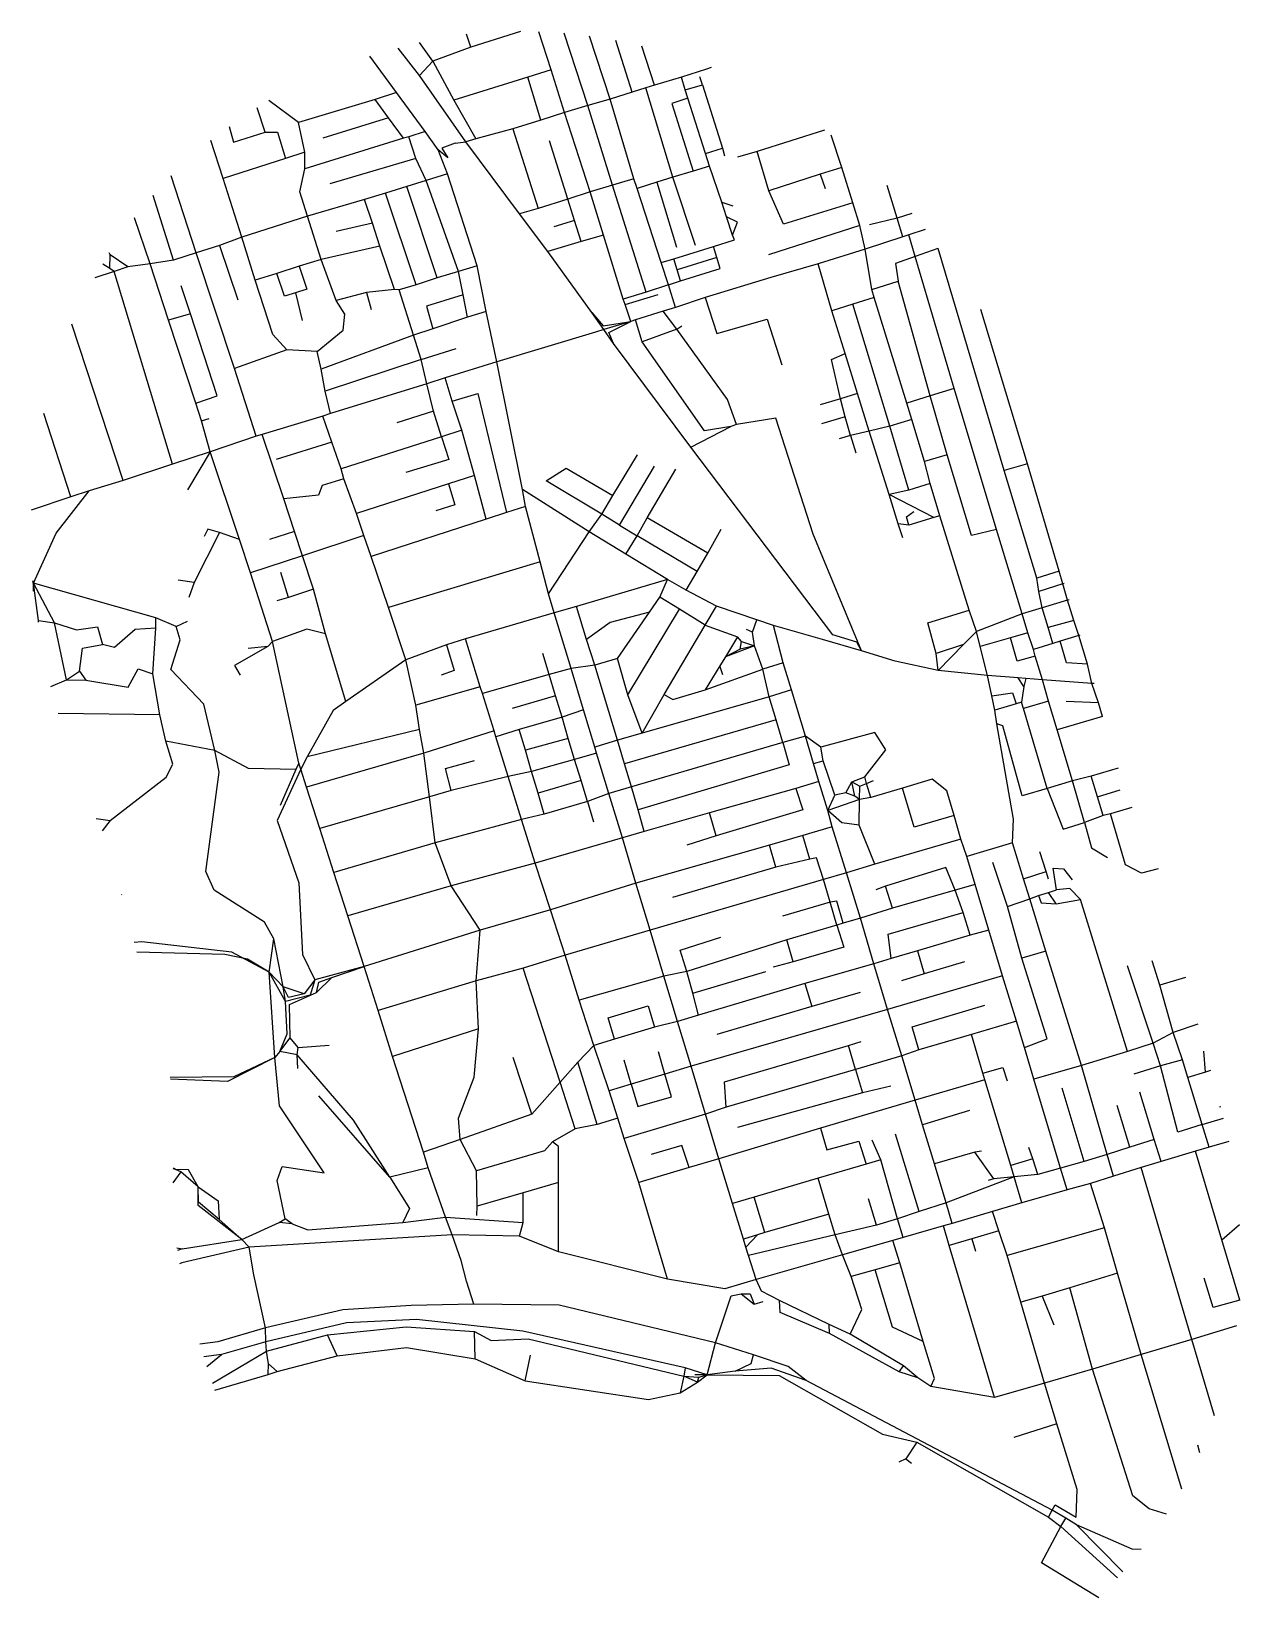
# Model space of a CAD drawing. Header units: metres. Extents: x 623802 to 626361, y 4832249 to 4835566.
import ezdxf

# ---------------------------------------------------------------- set-up
doc = ezdxf.new("R2010")
doc.units = ezdxf.units.M

msp = doc.modelspace()

# ---------------------------------------------------------------- linework, layer by layer
at = {"layer": 'ROADS'}
for points in [[(624837.5, 4835565.9), (624732.4, 4835532.5)], [(624902.8, 4835484.1), (624876.9, 4835565.1)], [(624651.9, 4835502.7), (624624, 4835542.6)], [(624732.4, 4835532.5), (624651.9, 4835502.7)], [(624732.4, 4835532.5), (624723.6, 4835559.7)], [(624980, 4835409), (624930.1, 4835562)], [(625027.4, 4835422.6), (624984.2, 4835555.7)], [(625074.5, 4835437), (625039.3, 4835546.2)], [(625121.2, 4835451.7), (625095, 4835534.2)], [(624575.3, 4835436.3), (624518.5, 4835513.4)], [(624623.9, 4835472.1), (624578.9, 4835530.6)], [(624651.9, 4835502.7), (624623.9, 4835472.1)], [(624651.9, 4835502.7), (624696.9, 4835420.5)], [(624722.1, 4835332), (624623.9, 4835472.1)], [(624853.6, 4835469.1), (624696.9, 4835420.5)], [(624902.8, 4835484.1), (624853.6, 4835469.1)], [(624880.7, 4835378), (624853.6, 4835469.1)], [(624930.8, 4835393.9), (624902.8, 4835484.1)], [(625178.4, 4835469), (625121.2, 4835451.7)], [(625231.8, 4835486), (625178.4, 4835469)], [(625186.2, 4835442.4), (625178.4, 4835469)], [(625223.1, 4835452.3), (625217.6, 4835469.6)], [(625241.6, 4835489.1), (625231.8, 4835486)], [(624575.3, 4835436.3), (624530.2, 4835421.6)], [(624636.2, 4835354), (624575.3, 4835436.3)], [(625074.5, 4835437), (625027.4, 4835422.6)], [(625103.3, 4835446), (625074.5, 4835437)], [(625121.2, 4835451.7), (625103.3, 4835446)], [(625160.1, 4835257), (625103.3, 4835446)], [(625186.2, 4835442.4), (625223.1, 4835452.3)], [(625192, 4835424.2), (625186.2, 4835442.4)], [(625223.1, 4835452.3), (625265.5, 4835318.2)], [(624296.8, 4835352.4), (624280, 4835404.1)], [(624367.8, 4835372.8), (624304.7, 4835419.3)], [(624530.2, 4835421.6), (624367.8, 4835372.8)], [(624558.3, 4835382.8), (624530.2, 4835421.6)], [(624696.9, 4835420.5), (624742.9, 4835338.4)], [(624980, 4835409), (624930.8, 4835393.9)], [(625027.4, 4835422.6), (624980, 4835409)], [(625032.9, 4835240.5), (624980, 4835409)], [(625077.6, 4835253.7), (625027.4, 4835422.6)], [(625192, 4835424.2), (625158.5, 4835413.4), (625203.5, 4835269.6)], [(625229.2, 4835306.9), (625192, 4835424.2)], [(624380.9, 4835309.8), (624367.8, 4835372.8)], [(624558.3, 4835382.8), (624419.2, 4835339.5)], [(624590.3, 4835339.5), (624558.3, 4835382.8)], [(624880.7, 4835378), (624821.6, 4835359.3)], [(624930.8, 4835393.9), (624880.7, 4835378)], [(624985.3, 4835225.8), (624930.8, 4835393.9)], [(624208, 4835254.4), (624182.1, 4835335.1)], [(624220.6, 4835364.3), (624230.2, 4835331.4), (624296.8, 4835352.4)], [(624296.8, 4835352.4), (624323.4, 4835352.5), (624340, 4835297)], [(624590.3, 4835339.5), (624381.4, 4835274.7)], [(624601.2, 4835342.8), (624590.3, 4835339.5)], [(624636.2, 4835354), (624601.2, 4835342.8)], [(624615.9, 4835296.8), (624601.2, 4835342.8)], [(624663.3, 4835315.1), (624636.2, 4835354)], [(624742.9, 4835338.4), (624722.1, 4835332)], [(624821.6, 4835359.3), (624742.9, 4835338.4)], [(624821.6, 4835359.3), (624875.1, 4835191.1)], [(624938, 4835210.4), (624899.1, 4835334.3)], [(625481.2, 4835356.6), (625339, 4835311.6)], [(625518, 4835277.3), (625495.9, 4835345.8)], [(624380.9, 4835309.8), (624340, 4835297)], [(624381.4, 4835274.7), (624380.9, 4835309.8)], [(624699.4, 4835329.3), (624671.4, 4835318.6), (624683.6, 4835298.2), (624663.3, 4835315.1)], [(624683.2, 4835264.4), (624663.3, 4835315.1)], [(624699.4, 4835329.3), (624722.1, 4835332)], [(624836, 4835179.4), (624722.1, 4835332)], [(625229.2, 4835306.9), (625265.5, 4835318.2)], [(625237.7, 4835280.1), (625229.2, 4835306.9)], [(625265.5, 4835318.2), (625270, 4835302)], [(625339, 4835311.6), (625297.4, 4835299.4)], [(625363.7, 4835228.4), (625339, 4835311.6)], [(624340, 4835297), (624208, 4835254.4)], [(624386.4, 4835174.7), (624370.4, 4835226.3), (624381.4, 4835274.7)], [(624615.9, 4835296.8), (624433.7, 4835243.3)], [(624637.7, 4835250), (624615.9, 4835296.8)], [(625203.5, 4835269.6), (625160.1, 4835257)], [(625237.7, 4835280.1), (625203.5, 4835269.6)], [(625264.4, 4835204.4), (625237.7, 4835280.1)], [(625518, 4835277.3), (625472.2, 4835263.6)], [(625541.7, 4835202.9), (625518, 4835277.3)], [(624151.1, 4835096.7), (624097.8, 4835259.9)], [(624247.6, 4835129.9), (624208, 4835254.4)], [(624597.4, 4835237.5), (624552.2, 4835223.6)], [(624637.7, 4835250), (624597.4, 4835237.5)], [(624661.2, 4835044.1), (624597.4, 4835237.5)], [(624683.2, 4835264.4), (624637.7, 4835250)], [(624706.8, 4835057.6), (624637.7, 4835250)], [(624745.9, 4835069.4), (624683.2, 4835264.4)], [(625032.9, 4835240.5), (624985.3, 4835225.8)], [(625077.6, 4835253.7), (625032.9, 4835240.5)], [(625103.9, 4835013.5), (625032.9, 4835240.5)], [(625084.9, 4835233.1), (625077.6, 4835253.7)], [(625126.4, 4835246.3), (625084.9, 4835233.1)], [(625135.6, 4835076.2), (625084.9, 4835233.1)], [(625160.1, 4835257), (625126.4, 4835246.3)], [(625126.4, 4835246.3), (625167.9, 4835108.7)], [(625208.2, 4835112.3), (625160.1, 4835257)], [(625472.2, 4835263.6), (625363.7, 4835228.4)], [(625472.2, 4835263.6), (625483, 4835232.8)], [(625635.3, 4835170.6), (625614.4, 4835239.4)], [(624103.1, 4835081.7), (624060, 4835218.2)], [(624507.7, 4835209.7), (624386.4, 4835174.7)], [(624552.2, 4835223.6), (624507.7, 4835209.7)], [(624524.2, 4835159.5), (624507.7, 4835209.7)], [(624616.6, 4835029.5), (624552.2, 4835223.6)], [(624938, 4835210.4), (624875.1, 4835191.1)], [(624985.3, 4835225.8), (624938, 4835210.4)], [(624951.9, 4835165.5), (624938, 4835210.4)], [(625013.4, 4835134.6), (624985.3, 4835225.8)], [(625274.2, 4835173), (625264.4, 4835204.4)], [(625264.4, 4835204.4), (625287.7, 4835196.1)], [(625541.7, 4835202.9), (625394.4, 4835157.8), (625363.7, 4835228.4)], [(625556.6, 4835154.6), (625541.7, 4835202.9)], [(624053.3, 4835073.3), (624020.1, 4835171)], [(624386.4, 4835174.7), (624247.6, 4835129.9)], [(624415.5, 4835083.1), (624386.4, 4835174.7)], [(624875.1, 4835191.1), (624836, 4835179.4)], [(624895.5, 4835099.7), (624836, 4835179.4)], [(625286.5, 4835134.4), (625297.6, 4835161.8), (625274.2, 4835173)], [(625286.5, 4835134.4), (625274.2, 4835173)], [(625635.3, 4835170.6), (625576.9, 4835156)], [(625666.7, 4835180), (625635.3, 4835170.6)], [(625647.5, 4835130.9), (625635.3, 4835170.6)], [(624524.2, 4835159.5), (624447.7, 4835141.8)], [(624539.9, 4835110.9), (624524.2, 4835159.5)], [(624951.9, 4835165.5), (624908, 4835152)], [(624966.3, 4835120.6), (624951.9, 4835165.5)], [(625013.4, 4835134.6), (624966.3, 4835120.6)], [(625055.5, 4834998.6), (625013.4, 4835134.6)], [(625246.5, 4835110.4), (625290.6, 4835124.2), (625286.5, 4835134.4)], [(625556.6, 4835154.6), (625362.7, 4835093)], [(625567.4, 4835104.6), (625556.6, 4835154.6)], [(625660, 4835134.8), (625647.5, 4835130.9)], [(625694.4, 4835146.1), (625660, 4835134.8)], [(625673.3, 4835089.1), (625660, 4835134.8)], [(624200.4, 4835112.7), (624151.1, 4835096.7)], [(624247.6, 4835129.9), (624200.4, 4835112.7)], [(624200.4, 4835112.7), (624238.9, 4834997.5)], [(624276.1, 4835038.7), (624247.6, 4835129.9)], [(624539.9, 4835110.9), (624415.5, 4835083.1)], [(624570.7, 4835019.6), (624539.9, 4835110.9)], [(624966.3, 4835120.6), (624895.5, 4835099.7)], [(625162.2, 4835084.2), (625246.5, 4835110.4)], [(625253.5, 4835087.3), (625246.5, 4835110.4)], [(625567.4, 4835104.6), (625467.9, 4835073.3)], [(625647.5, 4835130.9), (625567.4, 4835104.6)], [(625581.6, 4835019.3), (625567.4, 4835104.6)], [(625721.7, 4835106.3), (625673.3, 4835089.1)], [(625862.2, 4834635.8), (625722.1, 4835105.8)], [(623968.3, 4835063.4), (623953.1, 4835073)], [(623968.9, 4835092.8), (623967.1, 4835096.7)], [(623968.3, 4835063.4), (623968.9, 4835092.8)], [(624006.2, 4835067), (623968.9, 4835092.8)], [(624006.2, 4835067), (623977.4, 4835057.4)], [(624053.3, 4835073.3), (624006.2, 4835067)], [(624103.1, 4835081.7), (624053.3, 4835073.3)], [(624092.4, 4834954), (624053.3, 4835073.3)], [(624151.1, 4835096.7), (624103.1, 4835081.7)], [(624232.1, 4834852), (624151.1, 4835096.7)], [(624369.2, 4835068.4), (624322.1, 4835053.5)], [(624369.2, 4835068.4), (624385.4, 4835019.9), (624361.2, 4835012.2)], [(624415.5, 4835083.1), (624369.2, 4835068.4)], [(624447.3, 4834995.7), (624415.5, 4835083.1)], [(624745.9, 4835069.4), (624706.8, 4835057.6)], [(624764.9, 4834972.7), (624745.9, 4835069.4)], [(624988.8, 4834970.9), (624895.5, 4835099.7)], [(625135.6, 4835076.2), (625162.2, 4835084.2)], [(625151.3, 4835028.8), (625135.6, 4835076.2)], [(625169.3, 4835061.2), (625162.2, 4835084.2)], [(625253.5, 4835087.3), (625169.3, 4835061.2)], [(625176.8, 4835037.5), (625260.7, 4835063.5), (625253.5, 4835087.3)], [(625467.9, 4835073.3), (625368.1, 4835044.8)], [(625496.8, 4834974.4), (625467.9, 4835073.3)], [(625673.3, 4835089.1), (625631.5, 4835074.5), (625637.4, 4835037)], [(625756.4, 4834809.3), (625673.3, 4835089.1)], [(623977.4, 4835057.4), (623936.1, 4835044.2)], [(623977.4, 4835057.4), (623968.3, 4835063.4)], [(624101.2, 4834649.2), (623977.4, 4835057.4)], [(624322.1, 4835053.5), (624276.1, 4835038.7)], [(624342.9, 4834891.7), (624313.1, 4834924.2), (624276.1, 4835038.7)], [(624361.2, 4835012.2), (624337.8, 4835005.1), (624322.1, 4835053.5)], [(624661.2, 4835044.1), (624616.6, 4835029.5)], [(624706.8, 4835057.6), (624661.2, 4835044.1)], [(624716.1, 4835008), (624706.8, 4835057.6)], [(625151.3, 4835028.8), (625176.8, 4835037.5)], [(625176.8, 4835037.5), (625169.3, 4835061.2)], [(625368.1, 4835044.8), (625228.9, 4835002.1)], [(625581.6, 4835019.3), (625637.4, 4835037)], [(625705.5, 4834793.9), (625637.4, 4835037)], [(624138.9, 4834968), (624119.5, 4835027.2)], [(624361.2, 4835012.2), (624375.4, 4834953.5)], [(624511.9, 4835012.6), (624447.3, 4834995.7)], [(624570.7, 4835019.6), (624511.9, 4835012.6)], [(624511.9, 4835012.6), (624521.3, 4834976.9)], [(624581, 4835018.3), (624570.7, 4835019.6)], [(624616.6, 4835029.5), (624581, 4835018.3)], [(624610.9, 4834922.8), (624581, 4835018.3)], [(624716.1, 4835008), (624638.4, 4834983.9), (624652, 4834936)], [(624725.2, 4834960.4), (624716.1, 4835008)], [(625103.9, 4835013.5), (625055.5, 4834998.6)], [(625059.1, 4834987.2), (625129.3, 4835008.6)], [(625151.3, 4835028.8), (625103.9, 4835013.5)], [(625165.8, 4834981), (625151.3, 4835028.8)], [(625228.9, 4835002.1), (625165.8, 4834981)], [(625228.9, 4835002.1), (625253.7, 4834925.9), (625360, 4834956.2), (625391.2, 4834859.7)], [(625586.8, 4835002.1), (625541.5, 4834988.1)], [(625586.8, 4835002.1), (625581.6, 4835019.3)], [(625655.6, 4834778.8), (625586.8, 4835002.1)], [(624138.9, 4834968), (624092.4, 4834954)], [(624150.3, 4834778.9), (624195.4, 4834793.9), (624138.9, 4834968)], [(624407.2, 4834887.8), (624462.4, 4834933.5), (624465.6, 4834967), (624447.3, 4834995.7)], [(624764.9, 4834972.7), (624725.2, 4834960.4)], [(624787.8, 4834865.8), (624764.9, 4834972.7)], [(625014.1, 4834934.3), (624988.8, 4834970.9)], [(624988.8, 4834970.9), (625013.1, 4834942.3), (625071.5, 4834951.6)], [(625059.1, 4834987.2), (625055.5, 4834998.6)], [(625071.5, 4834951.6), (625059.1, 4834987.2)], [(625139.9, 4834973.4), (625081.3, 4834954.8)], [(625165.8, 4834981), (625139.9, 4834973.4)], [(625169, 4834935.1), (625139.9, 4834973.4)], [(625541.5, 4834988.1), (625496.8, 4834974.4)], [(625525.5, 4834884), (625496.8, 4834974.4)], [(625620, 4834729.9), (625541.5, 4834988.1)], [(625911.4, 4834650.2), (625812.6, 4834976.8)], [(623996.5, 4834614.8), (623887.4, 4834945.6)], [(624150.3, 4834778.9), (624092.4, 4834954)], [(624652, 4834936), (624610.9, 4834922.8)], [(624725.2, 4834960.4), (624652, 4834936)], [(625014.1, 4834934.3), (624996.7, 4834929)], [(625071.5, 4834951.6), (625014.1, 4834934.3)], [(625034.9, 4834904.8), (625014.1, 4834934.3)], [(625034.9, 4834904.8), (625024.5, 4834928), (625071.5, 4834951.6)], [(625081.3, 4834954.8), (625071.5, 4834951.6)], [(625095.2, 4834908.3), (625081.3, 4834954.8)], [(625169, 4834935.1), (625095.2, 4834908.3)], [(625169, 4834935.1), (625179.1, 4834942)], [(625295.4, 4834733.3), (625276, 4834786.1), (625169, 4834935.1)], [(624610.9, 4834922.8), (624415.4, 4834850.7)], [(624627.1, 4834871.1), (624610.9, 4834922.8)], [(624996.7, 4834929), (624787.8, 4834865.8)], [(625198.2, 4834685.1), (625034.9, 4834904.8)], [(625283.1, 4834729.4), (625227.7, 4834720), (625095.2, 4834908.3)], [(624342.9, 4834891.7), (624232.1, 4834852)], [(624407.2, 4834887.8), (624342.9, 4834891.7)], [(624415.4, 4834850.7), (624407.2, 4834887.8)], [(624627.1, 4834871.1), (624424.4, 4834803.8)], [(624627.1, 4834871.1), (624701.6, 4834894.3)], [(624639.4, 4834819.6), (624627.1, 4834871.1)], [(625515.3, 4834788), (625496.4, 4834871.2), (625525.5, 4834884)], [(625551.5, 4834799.1), (625525.5, 4834884)], [(624277.7, 4834708.6), (624232.1, 4834852)], [(624424.4, 4834803.8), (624415.4, 4834850.7)], [(624787.8, 4834865.8), (624678.3, 4834832.5)], [(624841.9, 4834595.9), (624787.8, 4834865.8)], [(624435.7, 4834756.5), (624424.4, 4834803.8)], [(624639.4, 4834819.6), (624435.7, 4834756.5)], [(624678.3, 4834832.5), (624639.4, 4834819.6)], [(624653.4, 4834761.4), (624639.4, 4834819.6)], [(624693, 4834782.6), (624678.3, 4834832.5)], [(625756.4, 4834809.3), (625705.5, 4834793.9)], [(625845.9, 4834511.1), (625756.4, 4834809.3)], [(624162.3, 4834741.1), (624150.3, 4834778.9)], [(624693, 4834782.6), (624747.5, 4834799), (624808.3, 4834547.2)], [(624713.2, 4834721.3), (624693, 4834782.6)], [(625515.3, 4834788), (625472.6, 4834775.4)], [(625551.5, 4834799.1), (625515.3, 4834788)], [(625524.9, 4834749.7), (625515.3, 4834788)], [(625575.8, 4834719.3), (625551.5, 4834799.1)], [(625705.5, 4834793.9), (625655.6, 4834778.8)], [(625666.1, 4834744.2), (625655.6, 4834778.8)], [(625741.5, 4834669.3), (625705.5, 4834793.9)], [(623885.5, 4834580), (623828.7, 4834756.9)], [(624162.3, 4834741.1), (624178.8, 4834746.3)], [(624180.4, 4834675.7), (624162.3, 4834741.1)], [(624419.2, 4834751.4), (624290.5, 4834711.9)], [(624435.7, 4834756.5), (624419.2, 4834751.4)], [(624438.1, 4834695.9), (624419.2, 4834751.4)], [(624653.4, 4834761.4), (624575.6, 4834736.8)], [(624670.7, 4834707.6), (624653.4, 4834761.4)], [(625560, 4834254.3), (625457.7, 4834501), (625378.2, 4834746.6), (625295.4, 4834733.3)], [(625524.9, 4834749.7), (625475, 4834734.9)], [(625536.7, 4834710), (625524.9, 4834749.7)], [(625666.1, 4834744.2), (625620, 4834729.9)], [(625693.1, 4834654.9), (625666.1, 4834744.2)], [(624277.7, 4834708.6), (624180.4, 4834675.7)], [(624290.5, 4834711.9), (624277.7, 4834708.6)], [(624336.5, 4834575.7), (624290.5, 4834711.9)], [(624670.7, 4834707.6), (624458, 4834639.7)], [(624670.7, 4834707.6), (624685.9, 4834659.6), (624595.2, 4834632.1)], [(624713.2, 4834721.3), (624670.7, 4834707.6)], [(624740.3, 4834625.1), (624713.2, 4834721.3)], [(625198.2, 4834685.1), (625283.1, 4834729.4)], [(625295.4, 4834733.3), (625283.1, 4834729.4)], [(625536.7, 4834710), (625512.3, 4834703)], [(625575.8, 4834719.3), (625536.7, 4834710)], [(625536.7, 4834710), (625547.9, 4834673.6)], [(625620, 4834729.9), (625575.8, 4834719.3)], [(625618.3, 4834585.3), (625575.8, 4834719.3)], [(625659.9, 4834594.3), (625620, 4834729.9)], [(624180.4, 4834675.7), (624101.2, 4834649.2)], [(624180.4, 4834675.7), (624132.7, 4834594.9)], [(624242.9, 4834489.7), (624180.4, 4834675.7)], [(624438.1, 4834695.9), (624320.1, 4834659.6)], [(624458, 4834639.7), (624438.1, 4834695.9)], [(625033.3, 4834582.9), (625085.3, 4834668.9)], [(625560, 4834254.3), (625549.8, 4834272.3), (625499.2, 4834288.2), (625198.2, 4834685.1)], [(625741.5, 4834669.3), (625693.1, 4834654.9)], [(625845.9, 4834511.1), (625792.6, 4834498.4), (625741.5, 4834669.3)], [(624101.2, 4834649.2), (623996.5, 4834614.8)], [(624463.4, 4834618.3), (624458, 4834639.7)], [(625009.8, 4834543.2), (624892.4, 4834613.8), (624934.3, 4834641), (625033.3, 4834582.9)], [(625047.1, 4834520.3), (625121.4, 4834645.2)], [(625106.1, 4834535.7), (625166.7, 4834638.5)], [(625705.1, 4834608.6), (625693.1, 4834654.9)], [(625911.4, 4834650.2), (625862.2, 4834635.8)], [(625931.1, 4834408.2), (625862.2, 4834635.8)], [(625978.4, 4834422.7), (625911.4, 4834650.2)], [(623996.5, 4834614.8), (623924.6, 4834592.7)], [(624463.4, 4834618.3), (624417.7, 4834604.1), (624410.2, 4834583.9), (624336.5, 4834575.7)], [(624490.2, 4834544.9), (624463.4, 4834618.3)], [(624685.4, 4834608.1), (624490.2, 4834544.9)], [(624685.4, 4834608.1), (624698.5, 4834563.5), (624658.2, 4834550.3)], [(624740.3, 4834625.1), (624685.4, 4834608.1)], [(624765.2, 4834533.3), (624740.3, 4834625.1)], [(625705.1, 4834608.6), (625659.9, 4834594.3)], [(625725.9, 4834540.3), (625705.1, 4834608.6)], [(623885.5, 4834580), (623801.9, 4834552.3)], [(623806.4, 4834397.5), (623854.5, 4834503.2), (623924.6, 4834592.7)], [(623924.6, 4834592.7), (623885.5, 4834580)], [(624359.2, 4834506.8), (624336.5, 4834575.7)], [(624983.1, 4834506.2), (624841.9, 4834595.9)], [(624848, 4834560), (624841.9, 4834595.9)], [(625009.8, 4834543.2), (625033.3, 4834582.9)], [(625659.9, 4834594.3), (625618.3, 4834585.3)], [(625637.2, 4834523.1), (625618.3, 4834585.3)], [(625713, 4834536.3), (625618.3, 4834585.3)], [(624506.2, 4834498.5), (624490.2, 4834544.9)], [(624808.3, 4834547.2), (624765.2, 4834533.3)], [(624848, 4834560), (624808.3, 4834547.2)], [(624879.6, 4834442.8), (624848, 4834560)], [(624983.1, 4834506.2), (625009.8, 4834543.2)], [(625047.1, 4834520.3), (625009.8, 4834543.2)], [(625660.3, 4834519.9), (625654.9, 4834537.9), (625670.7, 4834549.5)], [(625713, 4834536.3), (625660.3, 4834519.9)], [(625725.9, 4834540.3), (625713, 4834536.3)], [(625787.6, 4834340.3), (625725.9, 4834540.3)], [(624200.3, 4834504.4), (624146.8, 4834398.8)], [(624200.3, 4834504.4), (624176, 4834512.1), (624167.6, 4834496.6)], [(624242.9, 4834489.7), (624200.3, 4834504.4)], [(624359.2, 4834506.8), (624306.3, 4834489.6)], [(624376.1, 4834455.6), (624359.2, 4834506.8)], [(624765.2, 4834533.3), (624521.5, 4834453.8)], [(624897.2, 4834374.6), (624983.1, 4834506.2)], [(625060.9, 4834458.8), (624983.1, 4834506.2)], [(625047.1, 4834520.3), (625084.9, 4834498)], [(625084.9, 4834498), (625106.1, 4834535.7)], [(625234.4, 4834461), (625106.1, 4834535.7)], [(625234.4, 4834461), (625262.7, 4834511.5)], [(625647.2, 4834493.2), (625637.2, 4834523.1)], [(625660.3, 4834519.9), (625637.2, 4834523.1)], [(625899.8, 4834332.4), (625845.9, 4834511.1)], [(624265.7, 4834419.3), (624242.9, 4834489.7)], [(624506.2, 4834498.5), (624376.1, 4834455.6)], [(624521.5, 4834453.8), (624506.2, 4834498.5)], [(625060.9, 4834458.8), (625084.9, 4834498)], [(625211.6, 4834421.9), (625084.9, 4834498)], [(624376.1, 4834455.6), (624265.7, 4834419.3)], [(624399.7, 4834384.9), (624376.1, 4834455.6)], [(624558.3, 4834345.9), (624521.5, 4834453.8)], [(624879.6, 4834442.8), (624558.3, 4834345.9)], [(624897.2, 4834374.6), (624879.6, 4834442.8)], [(625148.7, 4834405.4), (625060.9, 4834458.8)], [(625211.6, 4834421.9), (625234.4, 4834461)], [(624146.8, 4834398.8), (624113.2, 4834403.8)], [(624312.5, 4834273.9), (624265.7, 4834419.3)], [(624346.3, 4834367.4), (624330.2, 4834419.8)], [(625148.7, 4834405.4), (624956.5, 4834348.3)], [(625132.5, 4834368), (625148.7, 4834405.4)], [(625188.3, 4834382.7), (625148.7, 4834405.4)], [(625188.3, 4834382.7), (625211.6, 4834421.9)], [(625978.4, 4834422.7), (625931.1, 4834408.2)], [(625935.5, 4834380), (625931.1, 4834408.2)], [(625986.1, 4834396.2), (625978.4, 4834422.7)], [(623806.4, 4834397.5), (623804.8, 4834402.6)], [(623806.4, 4834397.5), (623805.1, 4834397.8)], [(623850.8, 4834313.5), (623806.4, 4834397.5)], [(623817, 4834318.7), (623806.4, 4834397.5)], [(623806.4, 4834380.8), (623806.4, 4834397.5)], [(624065.5, 4834324.3), (623806.4, 4834397.5)], [(624146.8, 4834398.8), (624135.4, 4834367.1)], [(624399.7, 4834384.9), (624346.3, 4834367.4)], [(624424.8, 4834290.2), (624399.7, 4834384.9)], [(624909.4, 4834334.3), (624897.2, 4834374.6)], [(625252.8, 4834348.9), (625188.3, 4834382.7)], [(625986.1, 4834396.2), (625935.5, 4834380)], [(625942.1, 4834345), (625935.5, 4834380)], [(625989.1, 4834396.9), (625986.1, 4834396.2)], [(625996.3, 4834361.2), (625986.1, 4834396.2)], [(624346.3, 4834367.4), (624321.9, 4834359.8)], [(624595.2, 4834234.9), (624558.3, 4834345.9)], [(624956.5, 4834348.3), (624909.4, 4834334.3)], [(624977.3, 4834278), (624956.5, 4834348.3)], [(625065.3, 4834161.3), (625174.1, 4834342.4)], [(625110.8, 4834335.7), (625132.5, 4834368)], [(625174.1, 4834342.4), (625132.5, 4834368)], [(625229, 4834308.8), (625174.1, 4834342.4)], [(625229, 4834308.8), (625252.8, 4834348.9)], [(625338.2, 4834320), (625252.8, 4834348.9)], [(625718.1, 4834248.8), (625700.5, 4834313.1), (625787.6, 4834340.3)], [(625803.2, 4834295), (625787.6, 4834340.3)], [(625942.1, 4834345), (625899.8, 4834332.4)], [(625996.3, 4834361.2), (625942.1, 4834345)], [(625954.8, 4834303.7), (625942.1, 4834345)], [(625999.7, 4834362.1), (625996.3, 4834361.2)], [(626009.7, 4834318.6), (625996.3, 4834361.2)], [(623816.4, 4834318.7), (623817, 4834318.7)], [(623817, 4834315), (623817, 4834318.7)], [(623817, 4834318.7), (623850.8, 4834313.5)], [(623876.4, 4834193), (623850.8, 4834313.5)], [(623850.8, 4834313.5), (623897.6, 4834298.4), (623942, 4834305), (623952.9, 4834267.4)], [(624065.7, 4834302), (624065.5, 4834324.3)], [(624108.9, 4834305.7), (624065.5, 4834324.3)], [(624190.7, 4834043), (624167.5, 4834141.3), (624097.6, 4834214.6), (624116.8, 4834277.5), (624108.9, 4834305.7)], [(624108.9, 4834305.7), (624132.5, 4834316.7)], [(624909.4, 4834334.3), (624721.6, 4834279.4)], [(624944.7, 4834216.6), (624909.4, 4834334.3)], [(625110.8, 4834335.7), (625027.7, 4834313.8), (624977.3, 4834278)], [(625043.2, 4834237.7), (625110.8, 4834335.7)], [(625142.3, 4834161.8), (625229, 4834308.8)], [(625229, 4834308.8), (625297.2, 4834284)], [(625328.9, 4834293.9), (625338.2, 4834320)], [(625373.5, 4834308), (625338.2, 4834320)], [(625394.1, 4834228.4), (625373.5, 4834308)], [(625477.1, 4834277.8), (625373.5, 4834308)], [(625899.8, 4834332.4), (625803.2, 4834295)], [(625911.7, 4834292.2), (625899.8, 4834332.4)], [(626009.7, 4834318.6), (625954.8, 4834303.7)], [(626019.8, 4834286.6), (626009.7, 4834318.6)], [(624065.7, 4834302), (624021.5, 4834299.4), (623977.8, 4834261.4), (623952.9, 4834267.4)], [(624059.5, 4834205.6), (624065.7, 4834302)], [(624312.5, 4834273.9), (624302.6, 4834263.3)], [(624424.8, 4834290.2), (624385, 4834299.9), (624312.5, 4834273.9)], [(624368.7, 4834016), (624312.5, 4834273.9)], [(624467.9, 4834147.1), (624424.8, 4834290.2)], [(624721.6, 4834279.4), (624681.2, 4834267)], [(624752.6, 4834178.2), (624721.6, 4834279.4)], [(624995.2, 4834223.9), (624977.3, 4834278)], [(625297.2, 4834284), (625271.8, 4834241.8)], [(625305.9, 4834273.6), (625297.2, 4834284)], [(625303.1, 4834257.4), (625305.9, 4834273.6)], [(625305.9, 4834273.6), (625333.5, 4834265)], [(625328.9, 4834293.9), (625316, 4834299.5)], [(625333.5, 4834265), (625328.9, 4834293.9)], [(625560, 4834254.3), (625477.1, 4834277.8)], [(625803.2, 4834295), (625776.1, 4834267.3)], [(625811.2, 4834263), (625803.2, 4834295)], [(625875.6, 4834281.7), (625811.2, 4834263)], [(625911.7, 4834292.2), (625875.6, 4834281.7)], [(625927.9, 4834243), (625889.6, 4834232), (625875.6, 4834281.7)], [(625923.8, 4834256.9), (625911.7, 4834292.2)], [(625965.3, 4834269.8), (625954.8, 4834303.7)], [(625980.3, 4834274.4), (625965.3, 4834269.8)], [(626019.8, 4834286.6), (625980.3, 4834274.4)], [(626038.4, 4834226.2), (625993.8, 4834228.4), (625980.3, 4834274.4)], [(626022.2, 4834287.3), (626019.8, 4834286.6)], [(626038.4, 4834226.2), (626019.8, 4834286.6)], [(623904.3, 4834211.3), (623910.5, 4834260.1), (623952.9, 4834267.4)], [(624302.6, 4834263.3), (624232.4, 4834223.2), (624244.1, 4834202.8)], [(624302.6, 4834263.3), (624261, 4834259.1)], [(624681.2, 4834267), (624595.2, 4834234.9)], [(624681.2, 4834267), (624697.6, 4834212.6), (624669.5, 4834202.5)], [(624898.7, 4834204.3), (624885.2, 4834248.7)], [(625043.2, 4834237.7), (624995.2, 4834223.9)], [(625065.3, 4834161.3), (625043.2, 4834237.7)], [(625271.8, 4834241.8), (625259.9, 4834222.2)], [(625333.5, 4834265), (625271.8, 4834241.8)], [(625303.1, 4834257.4), (625271.8, 4834241.8)], [(625333.5, 4834265), (625303.1, 4834257.4)], [(625350.9, 4834215.6), (625333.5, 4834265)], [(625630.9, 4834232), (625560, 4834254.3)], [(625776.1, 4834267.3), (625718.1, 4834248.8)], [(625722.4, 4834212.3), (625718.1, 4834248.8)], [(625776.1, 4834267.3), (625722.4, 4834212.3)], [(625826.6, 4834201.7), (625811.2, 4834263)], [(625965.3, 4834269.8), (625923.8, 4834256.9)], [(625927.9, 4834243), (625923.8, 4834256.9)], [(625943.3, 4834192.9), (625927.9, 4834243)], [(623876.4, 4834193), (623904.3, 4834211.3)], [(623904.3, 4834211.3), (623917.6, 4834192.1)], [(623917.6, 4834192.1), (624007, 4834177.5), (624028.2, 4834216.3), (624059.5, 4834205.6)], [(624073.9, 4834118.8), (624059.5, 4834205.6)], [(624595.2, 4834234.9), (624467.9, 4834147.1)], [(624615.9, 4834139.4), (624595.2, 4834234.9)], [(624944.7, 4834216.6), (624898.7, 4834204.3)], [(624995.2, 4834223.9), (624944.7, 4834216.6)], [(624971.2, 4834129.5), (624944.7, 4834216.6)], [(625043, 4834064.7), (624995.2, 4834223.9)], [(625259.9, 4834222.2), (625228.5, 4834171.3)], [(625228.5, 4834171.3), (625350.9, 4834215.6)], [(625266.1, 4834203.4), (625259.9, 4834222.2)], [(625394.1, 4834228.4), (625350.9, 4834215.6)], [(625364.3, 4834157), (625350.9, 4834215.6)], [(625411.3, 4834171.5), (625394.1, 4834228.4)], [(625722.4, 4834212.3), (625630.9, 4834232)], [(625826.6, 4834201.7), (625722.4, 4834212.3)], [(626047.8, 4834185.3), (626038.4, 4834226.2)], [(623843.6, 4834178.8), (623876.4, 4834193)], [(623876.4, 4834193), (623917.6, 4834192.1)], [(624752.6, 4834178.2), (624615.9, 4834139.4)], [(624757.2, 4834163.9), (624752.6, 4834178.2)], [(624898.7, 4834204.3), (624757.2, 4834163.9)], [(624912.1, 4834159.2), (624898.7, 4834204.3)], [(625411.3, 4834171.5), (625364.3, 4834157)], [(625440.9, 4834073.8), (625411.3, 4834171.5)], [(625835.9, 4834158.9), (625826.6, 4834201.7)], [(625891.6, 4834196.7), (625826.6, 4834201.7)], [(625903.5, 4834178.6), (625891.6, 4834196.7)], [(625908.1, 4834195.5), (625891.6, 4834196.7)], [(625903.5, 4834178.6), (625898.5, 4834145.7)], [(625908.1, 4834195.5), (625903.5, 4834178.6)], [(625943.3, 4834192.9), (625908.1, 4834195.5)], [(625955.9, 4834147.5), (625943.3, 4834192.9)], [(626047.8, 4834185.3), (625943.3, 4834192.9)], [(626061.5, 4834144.1), (626047.8, 4834185.3)], [(626052.3, 4834184.9), (626047.8, 4834185.3)], [(624467.9, 4834147.1), (624440.8, 4834127.9), (624386, 4834029.5)], [(624623.9, 4834087.9), (624615.9, 4834139.4)], [(624781.9, 4834084.9), (624757.2, 4834163.9)], [(624912.1, 4834159.2), (624820.4, 4834132)], [(624925.7, 4834113.6), (624912.1, 4834159.2)], [(625095.2, 4834080.1), (625065.3, 4834161.3)], [(625095.2, 4834080.1), (625142.3, 4834161.8)], [(625364.3, 4834157), (625095.2, 4834080.1)], [(625142.3, 4834161.8), (625160.1, 4834151.4), (625228.5, 4834171.3)], [(625378.8, 4834108.2), (625364.3, 4834157)], [(625835.9, 4834158.9), (625879.8, 4834165.4), (625887, 4834142.2)], [(625842.2, 4834128.8), (625835.9, 4834158.9)], [(625887, 4834142.2), (625842.2, 4834128.8)], [(625898.5, 4834145.7), (625887, 4834142.2)], [(625902.7, 4834131.8), (625898.5, 4834145.7)], [(625955.9, 4834147.5), (625902.7, 4834131.8)], [(625974.3, 4834086.9), (625955.9, 4834147.5)], [(626061.5, 4834144.1), (625993.5, 4834146.8)], [(626070, 4834114.8), (626061.5, 4834144.1)], [(624073.9, 4834118.8), (623859.1, 4834121.8)], [(624086.6, 4834062.7), (624073.9, 4834118.8)], [(624925.7, 4834113.6), (624835.1, 4834087.5)], [(624971.2, 4834129.5), (624925.7, 4834113.6)], [(624938.4, 4834068.3), (624925.7, 4834113.6)], [(624995.3, 4834050.5), (624971.2, 4834129.5)], [(625378.8, 4834108.2), (625058.3, 4834014.9)], [(625393.5, 4834059.8), (625378.8, 4834108.2)], [(625846.4, 4834099.5), (625842.2, 4834128.8)], [(625952.9, 4833962.4), (625902.7, 4834131.8)], [(626070, 4834114.8), (625974.3, 4834086.9)], [(626071, 4834114.8), (626070, 4834114.8)], [(624623.9, 4834087.9), (624386, 4834029.5)], [(624633.3, 4834037.6), (624623.9, 4834087.9)], [(624781.9, 4834084.9), (624633.3, 4834037.6)], [(624785.6, 4834072.2), (624781.9, 4834084.9)], [(624835.1, 4834087.5), (624785.6, 4834072.2)], [(624811.4, 4833988.4), (624785.6, 4834072.2)], [(624848.1, 4834043.5), (624835.1, 4834087.5)], [(625095.2, 4834080.1), (625043, 4834064.7)], [(625440.9, 4834073.8), (625393.5, 4834059.8)], [(625458.1, 4834015.6), (625440.9, 4834073.8)], [(625473.7, 4834050.1), (625440.9, 4834073.8)], [(625566.6, 4833987), (625611.3, 4834044.2), (625588.2, 4834080.9), (625473.7, 4834050.1)], [(625882, 4833897.5), (625846.4, 4834099.5)], [(625952.9, 4833962.4), (625900.3, 4833947), (625859, 4834095.6), (625846.4, 4834099.5)], [(626006.4, 4833978.8), (625974.3, 4834086.9)], [(623968.8, 4833894.6), (624087.6, 4833986.5), (624101.3, 4834014.5), (624086.6, 4834062.7)], [(624190.7, 4834043), (624086.6, 4834062.7)], [(624315.8, 4833644), (624295.4, 4833679.7), (624189.1, 4833747.2), (624171.2, 4833786.7), (624199.5, 4833997.2), (624190.7, 4834043)], [(624362, 4834003.1), (624261.7, 4834005), (624190.7, 4834043)], [(624938.4, 4834068.3), (624848.1, 4834043.5)], [(624861.4, 4833998.5), (624848.1, 4834043.5)], [(624952.1, 4834024.4), (624938.4, 4834068.3)], [(625043, 4834064.7), (624995.3, 4834050.5)], [(624999, 4834037.8), (624995.3, 4834050.5)], [(625058.3, 4834014.9), (625043, 4834064.7)], [(625393.5, 4834059.8), (625072.7, 4833966.2)], [(625393.5, 4834059.8), (625406.5, 4834012.9), (625086.7, 4833917.5)], [(625478.8, 4834021.3), (625473.7, 4834050.1)], [(624368.7, 4834016), (624362, 4834003.1)], [(624372.3, 4834003.5), (624368.7, 4834016)], [(624386, 4834029.5), (624372.3, 4834003.5)], [(624633.3, 4834037.6), (624384.5, 4833965.2)], [(624645, 4833945.3), (624633.3, 4834037.6)], [(624691.2, 4833958.5), (624678.8, 4834004.7), (624740.5, 4834022)], [(624952.1, 4834024.4), (624861.4, 4833998.5)], [(624999, 4834037.8), (624952.1, 4834024.4)], [(624966.1, 4833979.6), (624952.1, 4834024.4)], [(625024.9, 4833951.9), (624999, 4834037.8)], [(625072.7, 4833966.2), (625058.3, 4834014.9)], [(625458.1, 4834015.6), (625478.8, 4834021.3)], [(625469.7, 4833977.2), (625458.1, 4834015.6)], [(625503.6, 4833948.4), (625478.8, 4834021.3)], [(626103.5, 4834006), (626046.5, 4833989)], [(624372.3, 4834003.5), (624322.5, 4833894.7), (624368.6, 4833763.2), (624376.3, 4833611.2), (624402.5, 4833557.2)], [(624362, 4834003.1), (624328.9, 4833926.3)], [(624384.5, 4833965.2), (624372.3, 4834003.5)], [(624811.4, 4833988.4), (624691.2, 4833958.5)], [(624861.4, 4833998.5), (624811.4, 4833988.4)], [(624839.8, 4833896.9), (624811.4, 4833988.4)], [(624875.1, 4833952.5), (624861.4, 4833998.5)], [(624966.1, 4833979.6), (624875.1, 4833952.5)], [(624979.6, 4833935), (624966.1, 4833979.6)], [(625469.7, 4833977.2), (625420.8, 4833962.9)], [(625488.2, 4833916.2), (625469.7, 4833977.2)], [(625526.4, 4833953.7), (625539.5, 4833977)], [(625539.5, 4833977), (625566.6, 4833987)], [(625545.6, 4833946.3), (625539.5, 4833977)], [(625539.5, 4833977), (625556.5, 4833967.9)], [(625556.5, 4833967.9), (625570.6, 4833973.2)], [(625570.6, 4833973.2), (625566.6, 4833987)], [(625570.6, 4833973.2), (625584.9, 4833979.7)], [(625579.9, 4833943.3), (625570.6, 4833973.2)], [(625756.1, 4833905.8), (625740.4, 4833957.5), (625709.2, 4833982.2), (625646.6, 4833963.1)], [(626006.4, 4833978.8), (625952.9, 4833962.4)], [(626046.5, 4833989), (626006.4, 4833978.8)], [(626032.2, 4833891), (626006.4, 4833978.8)], [(626059.9, 4833944.7), (626046.5, 4833989)], [(624412.8, 4833877.6), (624384.5, 4833965.2)], [(624645, 4833945.3), (624412.8, 4833877.6)], [(624691.2, 4833958.5), (624645, 4833945.3)], [(624657, 4833847.6), (624645, 4833945.3)], [(624888, 4833908.2), (624875.1, 4833952.5)], [(625024.9, 4833951.9), (624979.6, 4833935)], [(625072.7, 4833966.2), (625024.9, 4833951.9)], [(625053.5, 4833858), (625024.9, 4833951.9)], [(625086.7, 4833917.5), (625072.7, 4833966.2)], [(625420.8, 4833962.9), (625238.1, 4833911.4)], [(625420.8, 4833962.9), (625435.3, 4833917.4), (625252.4, 4833862.1)], [(625488.2, 4833916.2), (625503.6, 4833948.4)], [(625526.4, 4833953.7), (625503.6, 4833948.4)], [(625545.6, 4833946.3), (625526.4, 4833953.7)], [(625555.4, 4833939.2), (625545.6, 4833946.3)], [(625555.4, 4833939.2), (625556.5, 4833967.9)], [(625579.9, 4833943.3), (625555.4, 4833939.2)], [(625646.6, 4833963.1), (625579.9, 4833943.3)], [(625756.1, 4833905.8), (625671.1, 4833880.9), (625646.6, 4833963.1)], [(625952.9, 4833962.4), (625987, 4833876.8), (626032.2, 4833891)], [(626059.9, 4833944.7), (626107.3, 4833959.9)], [(626071.8, 4833905.2), (626059.9, 4833944.7)], [(624888, 4833908.2), (624839.8, 4833896.9)], [(624979.6, 4833935), (624888, 4833908.2)], [(624979.6, 4833935), (624992.2, 4833891.8)], [(625099.4, 4833871.3), (625086.7, 4833917.5)], [(625238.1, 4833911.4), (625099.4, 4833871.3)], [(625252.4, 4833862.1), (625238.1, 4833911.4)], [(625555.4, 4833939.2), (625488.2, 4833916.2)], [(625498, 4833881.2), (625488.2, 4833916.2)], [(625555.1, 4833885.3), (625518.4, 4833889.9), (625488.2, 4833916.2)], [(625555.1, 4833885.3), (625555.4, 4833939.2)], [(626086.8, 4833909.3), (626071.8, 4833905.2)], [(626132, 4833922.2), (626086.8, 4833909.3)], [(626188.2, 4833792.2), (626152.7, 4833783.4), (626118.5, 4833800.9), (626086.8, 4833909.3)], [(623939.4, 4833899.1), (623968.8, 4833894.6)], [(623968.8, 4833894.6), (623952, 4833872.7)], [(624442.3, 4833784.8), (624412.8, 4833877.6)], [(624839.8, 4833896.9), (624657, 4833847.6)], [(624868.8, 4833804.2), (624839.8, 4833896.9)], [(625498, 4833881.2), (625435.9, 4833863.2)], [(625528.1, 4833783.9), (625498, 4833881.2)], [(625588.3, 4833802.1), (625555.1, 4833885.3)], [(625770.5, 4833855.4), (625756.1, 4833905.8)], [(625879.9, 4833847.4), (625882, 4833897.5)], [(626071.8, 4833905.2), (626032.2, 4833891)], [(626032.2, 4833891), (626047.1, 4833836.8), (626080.4, 4833816.3)], [(624657, 4833847.6), (624442.3, 4833784.8)], [(624691, 4833756.4), (624657, 4833847.6)], [(625053.5, 4833858), (624868.8, 4833804.2)], [(625099.4, 4833871.3), (625053.5, 4833858)], [(625082.2, 4833762.2), (625053.5, 4833858)], [(625365.3, 4833842.7), (625082.2, 4833762.2)], [(625252.4, 4833862.1), (625190.2, 4833842.7)], [(625435.9, 4833863.2), (625365.3, 4833842.7)], [(625378.4, 4833796.4), (625365.3, 4833842.7)], [(625450.4, 4833812.8), (625435.9, 4833863.2)], [(625770.5, 4833855.4), (625588.3, 4833802.1)], [(625782.6, 4833818.9), (625770.5, 4833855.4)], [(625879.9, 4833847.4), (625782.6, 4833818.9)], [(625903.2, 4833771.4), (625879.9, 4833847.4)], [(625450.4, 4833812.8), (625378.4, 4833796.4)], [(625479.1, 4833769.7), (625464.8, 4833815.7), (625450.4, 4833812.8)], [(625800.3, 4833759.6), (625782.6, 4833818.9)], [(625950.6, 4833786.6), (625937.6, 4833828.5)], [(624471.8, 4833693.2), (624442.3, 4833784.8)], [(624868.8, 4833804.2), (624691, 4833756.4)], [(624901.2, 4833705.8), (624868.8, 4833804.2)], [(625378.4, 4833796.4), (625159.6, 4833731.6)], [(625528.1, 4833783.9), (625479.1, 4833769.7)], [(625588.3, 4833802.1), (625528.1, 4833783.9)], [(625557.4, 4833688.2), (625528.1, 4833783.9)], [(625758, 4833747.4), (625738.1, 4833795.4), (625610.7, 4833755.8)], [(625869.1, 4833712.9), (625837.9, 4833806.3)], [(625903.2, 4833771.4), (625950.6, 4833786.6)], [(625955.6, 4833770.4), (625950.6, 4833786.6)], [(625973, 4833747.8), (625965.6, 4833793.9), (625987.5, 4833792.4), (626005.9, 4833769.6)], [(624691, 4833756.4), (624471.8, 4833693.2)], [(624752.6, 4833662.8), (624691, 4833756.4)], [(625082.2, 4833762.2), (624901.2, 4833705.8)], [(625112.4, 4833662.7), (625082.2, 4833762.2)], [(625479.1, 4833769.7), (625112.4, 4833662.7)], [(625493.5, 4833722), (625479.1, 4833769.7)], [(625610.7, 4833755.8), (625590.3, 4833748.1)], [(625625.7, 4833709), (625610.7, 4833755.8)], [(625758, 4833747.4), (625625.7, 4833709)], [(625800.3, 4833759.6), (625758, 4833747.4)], [(625775.1, 4833700.3), (625758, 4833747.4)], [(625829.7, 4833662.4), (625800.3, 4833759.6)], [(625916.3, 4833728.8), (625903.2, 4833771.4)], [(625934.3, 4833735.9), (625955.9, 4833742.7)], [(625955.9, 4833742.7), (625973, 4833747.8)], [(625971.7, 4833718.1), (625955.9, 4833742.7)], [(626023.8, 4833727.4), (626001, 4833750.6), (625973, 4833747.8)], [(623992.8, 4833737.6), (623993.8, 4833738.3)], [(625493.5, 4833722), (625392.2, 4833692.4)], [(625521.3, 4833677.5), (625507.3, 4833723.8), (625493.5, 4833722)], [(625507.9, 4833673.5), (625493.5, 4833722)], [(625625.7, 4833709), (625557.4, 4833688.2)], [(625869.1, 4833712.9), (625916.3, 4833728.8)], [(625899.1, 4833603.4), (625869.1, 4833712.9)], [(625916.3, 4833728.8), (625934.3, 4833735.9)], [(625950.3, 4833618.2), (625916.3, 4833728.8)], [(625934.3, 4833735.9), (625940.5, 4833720.2), (625971.7, 4833718.1)], [(625971.7, 4833718.1), (626023.8, 4833727.4)], [(626122.9, 4833405.8), (626023.8, 4833727.4)], [(624506.4, 4833585.4), (624471.8, 4833693.2)], [(624901.2, 4833705.8), (624752.6, 4833662.8)], [(624932.5, 4833609.5), (624901.2, 4833705.8)], [(625521.3, 4833677.5), (625507.9, 4833673.5)], [(625557.4, 4833688.2), (625521.3, 4833677.5)], [(625586.2, 4833591.4), (625557.4, 4833688.2)], [(625622.9, 4833602.9), (625616.2, 4833654.2), (625775.1, 4833700.3)], [(625790, 4833651.9), (625775.1, 4833700.3)], [(624305.9, 4833573.7), (624315.8, 4833644)], [(624335.3, 4833542.6), (624315.8, 4833644)], [(624752.6, 4833662.8), (624506.4, 4833585.4)], [(624744.1, 4833555.5), (624752.6, 4833662.8)], [(625112.4, 4833662.7), (624932.5, 4833609.5)], [(625141.5, 4833565), (625112.4, 4833662.7)], [(625189.9, 4833575.2), (625175.6, 4833620.5), (625261.9, 4833647.7)], [(625401.4, 4833642.1), (625189.9, 4833575.2)], [(625507.9, 4833673.5), (625401.4, 4833642.1)], [(625415.1, 4833595.7), (625401.4, 4833642.1)], [(625507.9, 4833673.5), (625522.3, 4833626.8), (625415.1, 4833595.7)], [(625790, 4833651.9), (625678.6, 4833619.2)], [(625829.7, 4833662.4), (625790, 4833651.9)], [(625858.6, 4833566.3), (625829.7, 4833662.4)], [(624305.9, 4833573.7), (624226.7, 4833615.9), (624035.9, 4833638.3), (624019.9, 4833636.4)], [(624305.9, 4833573.7), (624259.7, 4833601.2), (624212, 4833611.2), (624025, 4833616.2)], [(624932.5, 4833609.5), (624843.1, 4833582.5)], [(624962.2, 4833514.3), (624932.5, 4833609.5)], [(625678.6, 4833619.2), (625622.9, 4833602.9)], [(625678.6, 4833619.2), (625692.6, 4833570)], [(625950.3, 4833618.2), (625899.1, 4833603.4)], [(626025.9, 4833376.1), (625950.3, 4833618.2)], [(624506.4, 4833585.4), (624402.5, 4833557.2)], [(624438.5, 4833562.7), (624506.4, 4833585.4)], [(624536.3, 4833492.6), (624506.4, 4833585.4)], [(624843.1, 4833582.5), (624744.1, 4833555.5)], [(624922, 4833341), (624843.1, 4833582.5)], [(625189.9, 4833575.2), (625141.5, 4833565)], [(625202.4, 4833529.5), (625189.9, 4833575.2)], [(625202.4, 4833529.5), (625357, 4833575.3)], [(625415.1, 4833595.7), (625372.6, 4833584)], [(625586.2, 4833591.4), (625440.1, 4833549.9)], [(625622.9, 4833602.9), (625586.2, 4833591.4)], [(625615.2, 4833494.4), (625586.2, 4833591.4)], [(625777.9, 4833595.8), (625692.6, 4833570)], [(625904.9, 4833413.9), (625953, 4833432.6), (625899.1, 4833603.4)], [(626177.7, 4833423.1), (626122.9, 4833587.3)], [(626191.4, 4833546), (626175.4, 4833597.5)], [(624317.6, 4833393.1), (624305.9, 4833573.7)], [(624340.5, 4833511.6), (624305.9, 4833573.7)], [(624335.3, 4833542.6), (624305.9, 4833573.7)], [(624340.5, 4833511.6), (624335.3, 4833542.6)], [(624379.9, 4833527.7), (624346.3, 4833519.9), (624335.3, 4833542.6)], [(624379.9, 4833527.7), (624335.3, 4833542.6)], [(624402.5, 4833557.2), (624392.4, 4833524.7), (624340.5, 4833511.6)], [(624402.5, 4833557.2), (624379.9, 4833527.7)], [(624405.9, 4833530.8), (624410.6, 4833552.8), (624438.5, 4833562.7)], [(624405.9, 4833530.8), (624438.5, 4833562.7)], [(624744.1, 4833555.5), (624536.3, 4833492.6)], [(624748.8, 4833453.6), (624744.1, 4833555.5)], [(625141.5, 4833565), (624962.2, 4833514.3)], [(625170.4, 4833469.4), (625141.5, 4833565)], [(625440.1, 4833549.9), (625215, 4833482.8)], [(625440.1, 4833549.9), (625454.6, 4833500.9)], [(625858.6, 4833566.3), (625615.2, 4833494.4)], [(625692.6, 4833570), (625644.3, 4833555.6)], [(625887.8, 4833470.3), (625858.6, 4833566.3)], [(626246, 4833562.5), (626191.4, 4833546)], [(626219.8, 4833445.8), (626191.4, 4833546)], [(624328.4, 4833405.7), (624344, 4833443), (624340.5, 4833511.6)], [(624349.8, 4833434.5), (624348.9, 4833505.1), (624405.9, 4833530.8)], [(624992.7, 4833418.3), (624962.2, 4833514.3)], [(625215, 4833482.8), (625202.4, 4833529.5)], [(625556.9, 4833530.6), (625454.6, 4833500.9)], [(624567, 4833395.1), (624536.3, 4833492.6)], [(625037, 4833431.7), (625023.4, 4833476.9), (625107.8, 4833502.5), (625121.5, 4833457)], [(625215, 4833482.8), (625170.4, 4833469.4)], [(625615.2, 4833494.4), (625198.8, 4833374.7)], [(625454.6, 4833500.9), (625253.5, 4833441.8)], [(625645.1, 4833396.7), (625615.2, 4833494.4)], [(625681.1, 4833409.3), (625667, 4833458.1), (625820.9, 4833504)], [(624748.8, 4833453.6), (624567, 4833395.1)], [(624710, 4833219.6), (624706.8, 4833264.5), (624739.6, 4833351.2), (624748.8, 4833453.6)], [(625121.5, 4833457), (625037, 4833431.7)], [(625170.4, 4833469.4), (625121.5, 4833457)], [(625198.8, 4833374.7), (625170.4, 4833469.4)], [(625792.7, 4833441.7), (625681.1, 4833409.3)], [(625887.8, 4833470.3), (625792.7, 4833441.7)], [(625817, 4833360.2), (625792.7, 4833441.7)], [(625904.9, 4833413.9), (625887.8, 4833470.3)], [(626219.8, 4833445.8), (626177.7, 4833423.1)], [(626272, 4833463.4), (626219.8, 4833445.8)], [(626239.3, 4833388.4), (626219.8, 4833445.8)], [(624328.4, 4833405.7), (624349.8, 4833434.5)], [(624367.3, 4833414.1), (624349.8, 4833434.5)], [(624364.9, 4833398.5), (624367.3, 4833414.1)], [(624367.3, 4833414.1), (624432.5, 4833419.3)], [(624992.7, 4833418.3), (624959.5, 4833383.3)], [(625037, 4833431.7), (624992.7, 4833418.3)], [(625025.5, 4833322.2), (624992.7, 4833418.3)], [(625273.2, 4833287.6), (625269.4, 4833341.7), (625532, 4833418.7)], [(625532, 4833418.7), (625559.4, 4833426.7)], [(625547.4, 4833367.7), (625532, 4833418.7)], [(625681.1, 4833409.3), (625645.1, 4833396.7)], [(625924.9, 4833346.9), (625904.9, 4833413.9)], [(626177.7, 4833423.1), (626122.9, 4833405.8)], [(626193.1, 4833375.5), (626177.7, 4833423.1)], [(624317.6, 4833393.1), (624230.8, 4833352.3), (624095.6, 4833350.8)], [(624317.6, 4833393.1), (624217.1, 4833342.4), (624096.6, 4833347.5)], [(624328.4, 4833405.7), (624317.6, 4833393.1)], [(624339.5, 4833051.3), (624322.5, 4833132.3), (624333, 4833162.1), (624421.8, 4833148.7), (624327.2, 4833290.5), (624317.6, 4833393.1)], [(624364.9, 4833398.5), (624328.4, 4833405.7)], [(624561.3, 4833139.6), (624484.3, 4833260.2), (624364.9, 4833398.5)], [(624366.6, 4833369.4), (624364.9, 4833398.5)], [(624632.3, 4833192.8), (624567, 4833395.1)], [(624861.5, 4833273.2), (624822.3, 4833392.7)], [(624959.5, 4833383.3), (624922, 4833341)], [(624999.8, 4833251.1), (624959.5, 4833383.3)], [(625072.3, 4833336.4), (625057.4, 4833387.7)], [(625143.7, 4833357.4), (625129.7, 4833405)], [(625645.1, 4833396.7), (625547.4, 4833367.7)], [(625673.5, 4833302.8), (625645.1, 4833396.7)], [(626025.9, 4833376.1), (625924.9, 4833346.9)], [(626122.9, 4833405.8), (626025.9, 4833376.1)], [(626079.7, 4833187.8), (626025.9, 4833376.1)], [(626193.1, 4833375.5), (626136.2, 4833357.9)], [(626239.3, 4833388.4), (626193.1, 4833375.5)], [(626281.4, 4833250.9), (626229.8, 4833235.2), (626193.1, 4833375.5)], [(626250.8, 4833350.8), (626239.3, 4833388.4)], [(626288.1, 4833362.2), (626285, 4833406.8)], [(625072.3, 4833336.4), (625086.3, 4833289.1), (625157.4, 4833309.5), (625143.7, 4833357.4)], [(625143.7, 4833357.4), (625072.3, 4833336.4)], [(625198.8, 4833374.7), (625143.7, 4833357.4)], [(625229.3, 4833272.9), (625198.8, 4833374.7)], [(625547.4, 4833367.7), (625273.2, 4833287.6)], [(625547.4, 4833367.7), (625562.3, 4833318)], [(625820.7, 4833346.1), (625673.5, 4833302.8)], [(625817, 4833360.2), (625859.3, 4833371.9), (625868.3, 4833343.3)], [(625820.7, 4833346.1), (625817, 4833360.2)], [(625875.8, 4833164.1), (625820.7, 4833346.1)], [(625981.4, 4833159), (625924.9, 4833346.9)], [(626288.1, 4833362.2), (626250.8, 4833350.8)], [(626281.4, 4833250.9), (626250.8, 4833350.8)], [(626299, 4833365.4), (626288.1, 4833362.2)], [(624561.3, 4833139.6), (624410.4, 4833312.2)], [(624922, 4833341), (624861.5, 4833273.2)], [(624953.2, 4833241.9), (624922, 4833341)], [(625072.3, 4833336.4), (625025.5, 4833322.2)], [(625044.1, 4833264.5), (625025.5, 4833322.2)], [(625562.3, 4833318), (625297.6, 4833244.5)], [(625621.9, 4833332.6), (625562.3, 4833318)], [(626031.2, 4833173), (625984.5, 4833328.1)], [(626179.9, 4833219.3), (626149.2, 4833319.3)], [(625273.2, 4833287.6), (625229.3, 4833272.9)], [(625673.5, 4833302.8), (625472.8, 4833243.5)], [(625689.2, 4833250.3), (625673.5, 4833302.8)], [(625788.2, 4833280.9), (625689.2, 4833250.3)], [(626128.3, 4833203.1), (626101.4, 4833291.5)], [(626320.7, 4833288.4), (626318.2, 4833287.6)], [(624861.5, 4833273.2), (624710, 4833219.6)], [(624999.8, 4833251.1), (624953.2, 4833241.9)], [(625044.1, 4833264.5), (624999.8, 4833251.1)], [(625057.6, 4833221.6), (625044.1, 4833264.5)], [(625229.3, 4833272.9), (625057.6, 4833221.6)], [(625257.8, 4833178.7), (625229.3, 4833272.9)], [(625472.8, 4833243.5), (625257.8, 4833178.7)], [(625472.8, 4833243.5), (625486.7, 4833197.2), (625554.4, 4833216.2), (625569.4, 4833166.9)], [(625714.2, 4833168.1), (625689.2, 4833250.3)], [(626281.4, 4833250.9), (626326.3, 4833264.3)], [(626296.1, 4833203.1), (626281.4, 4833250.9)], [(624710, 4833219.6), (624632.3, 4833192.8)], [(624744.4, 4833153.4), (624710, 4833219.6)], [(624905.2, 4833214.6), (624888.8, 4833195.3), (624744.4, 4833153.4)], [(624953.2, 4833241.9), (624905.2, 4833214.6)], [(624918.4, 4833128.6), (624918.3, 4833204.4), (624905.2, 4833214.6)], [(625088.5, 4833128.5), (625057.6, 4833221.6)], [(625601, 4833176.3), (625582.2, 4833218.2)], [(625681.8, 4833066.9), (625631.8, 4833230.7)], [(626179.9, 4833219.3), (626128.3, 4833203.1)], [(626194.3, 4833172.5), (626179.9, 4833219.3)], [(626337.7, 4833215.5), (626296.1, 4833203.1)], [(624642.1, 4833159.4), (624632.3, 4833192.8)], [(625194.7, 4833160.1), (625179.7, 4833206.7), (625114.4, 4833188)], [(625257.8, 4833178.7), (625194.7, 4833160.1)], [(625287, 4833084.1), (625257.8, 4833178.7)], [(625799.9, 4833192.5), (625714.2, 4833168.1)], [(625813.9, 4833194.6), (625799.9, 4833192.5)], [(625840, 4833136), (625799.9, 4833192.5)], [(625922.8, 4833178.3), (625875.8, 4833164.1)], [(625922.8, 4833178.3), (625914, 4833202.7)], [(625933.1, 4833145), (625922.8, 4833178.3)], [(626079.7, 4833187.8), (626031.2, 4833173)], [(626128.3, 4833203.1), (626079.7, 4833187.8)], [(626093.6, 4833141.9), (626079.7, 4833187.8)], [(626266.8, 4833194.5), (626194.3, 4833172.5)], [(626296.1, 4833203.1), (626266.8, 4833194.5)], [(626322.8, 4833006.9), (626266.8, 4833194.5)], [(624118.3, 4833151.2), (624101.6, 4833127.9)], [(624107.2, 4833156), (624102.6, 4833157)], [(624107.2, 4833156), (624102.7, 4833159)], [(624155.5, 4833119.2), (624134.5, 4833155.3), (624107.2, 4833156)], [(624118.3, 4833151.2), (624107.2, 4833156)], [(624155.5, 4833119.2), (624118.3, 4833151.2)], [(624642.1, 4833159.4), (624561.3, 4833139.6)], [(624679, 4833055.3), (624642.1, 4833159.4)], [(624745.9, 4833078), (624744.4, 4833153.4)], [(625194.7, 4833160.1), (625088.5, 4833128.5)], [(625569.4, 4833166.9), (625468.3, 4833137.2)], [(625601, 4833176.3), (625569.4, 4833166.9)], [(625636.4, 4833051.7), (625601, 4833176.3)], [(625739.2, 4833085.5), (625714.2, 4833168.1)], [(625882.9, 4833140.3), (625875.8, 4833164.1)], [(625933.1, 4833145), (625882.9, 4833140.3)], [(625981.4, 4833159), (625933.1, 4833145)], [(626031.2, 4833173), (625981.4, 4833159)], [(625995.2, 4833112.6), (625981.4, 4833159)], [(626151.8, 4833159.8), (626093.6, 4833141.9)], [(626194.3, 4833172.5), (626151.8, 4833159.8)], [(626259.1, 4832796), (626151.8, 4833159.8)], [(624248, 4833007.9), (624154.9, 4833079.9), (624155.5, 4833119.2)], [(624199.8, 4833050.1), (624155.8, 4833086.7), (624155.5, 4833119.2)], [(624155.5, 4833119.2), (624197.9, 4833089.2), (624199.8, 4833050.1)], [(624561.3, 4833139.6), (624602.8, 4833073.6), (624588.4, 4833044)], [(624918.4, 4833128.6), (624843.6, 4833106.3)], [(624918, 4832981.4), (624918.4, 4833128.6)], [(625149.3, 4832923.6), (625088.5, 4833128.5)], [(625468.3, 4833137.2), (625332.3, 4833097.3)], [(625490.9, 4833061.3), (625468.3, 4833137.2)], [(625882.9, 4833140.3), (625739.2, 4833085.5)], [(625840, 4833136), (625828.2, 4833132.4)], [(625882.9, 4833140.3), (625840, 4833136)], [(625899.5, 4833085), (625882.9, 4833140.3)], [(625995.2, 4833112.6), (625899.5, 4833085)], [(626044.8, 4833126.2), (625995.2, 4833112.6)], [(626093.6, 4833141.9), (626044.8, 4833126.2)], [(626074.5, 4833032.5), (626044.8, 4833126.2)], [(624745.6, 4833058.3), (624745.9, 4833078)], [(624843.6, 4833106.3), (624745.9, 4833078)], [(624843.2, 4833043.6), (624843.6, 4833106.3)], [(625332.3, 4833097.3), (625287, 4833084.1)], [(625309.8, 4833008.5), (625287, 4833084.1)], [(625355.2, 4833022.2), (625332.3, 4833097.3)], [(625591.3, 4833038.2), (625574.8, 4833093.8)], [(625739.2, 4833085.5), (625681.8, 4833066.9)], [(625751.6, 4833041.7), (625739.2, 4833085.5)], [(625899.5, 4833085), (625837.3, 4833066.8)], [(624248, 4833007.9), (624199.8, 4833050.1)], [(624248, 4833007.9), (624326.5, 4833043.9)], [(624326.5, 4833043.9), (624339.5, 4833051.3)], [(624354.6, 4833040.9), (624326.5, 4833043.9)], [(624354.6, 4833040.9), (624339.5, 4833051.3)], [(624354.6, 4833040.9), (624387.2, 4833028.1), (624588.4, 4833044)], [(624588.4, 4833044), (624679, 4833055.3)], [(624693.1, 4833017.8), (624679, 4833055.3)], [(624679, 4833055.3), (624843.2, 4833043.6)], [(625490.9, 4833061.3), (625355.2, 4833022.2)], [(625504, 4833017.3), (625490.9, 4833061.3)], [(625636.4, 4833051.7), (625591.3, 4833038.2)], [(625681.8, 4833066.9), (625636.4, 4833051.7)], [(625648, 4833012.1), (625636.4, 4833051.7)], [(625837.3, 4833066.8), (625751.6, 4833041.7)], [(625850.8, 4833025.9), (625837.3, 4833066.8)], [(624693.1, 4833017.8), (624263.3, 4832991.2)], [(624711.9, 4832963.1), (624693.1, 4833017.8)], [(624835.5, 4833014.5), (624693.1, 4833017.8)], [(624835.5, 4833014.5), (624843.2, 4833043.6)], [(624918, 4832981.4), (624835.5, 4833014.5)], [(625339.7, 4833017.5), (625309.8, 4833008.5)], [(625315.1, 4832991.7), (625339.7, 4833017.5)], [(625504, 4833017.3), (625320.7, 4832973.7)], [(625355.2, 4833022.2), (625339.7, 4833017.5)], [(625591.3, 4833038.2), (625504, 4833017.3)], [(625519.3, 4832975.3), (625504, 4833017.3)], [(625648, 4833012.1), (625626, 4833005.7)], [(625733.8, 4833036.6), (625648, 4833012.1)], [(625751.6, 4833041.7), (625733.8, 4833036.6)], [(625745.8, 4832995.3), (625733.8, 4833036.6)], [(625850.8, 4833025.9), (625793.7, 4833008.9)], [(625868.1, 4832973.6), (625850.8, 4833025.9)], [(626074.5, 4833032.5), (625868.1, 4832973.6)], [(626102, 4832936.4), (626074.5, 4833032.5)], [(626322.8, 4833006.9), (626360.3, 4833039.2)], [(624110.3, 4832990.1), (624121.2, 4832988.2)], [(624121.2, 4832988.2), (624111.2, 4832984.2)], [(624263.3, 4832991.2), (624120.9, 4832958.1), (624115.9, 4832956)], [(624121.2, 4832988.2), (624248, 4833007.9)], [(624263.3, 4832991.2), (624248, 4833007.9)], [(624273.2, 4832933.1), (624263.3, 4832991.2)], [(625149.3, 4832923.6), (624918, 4832981.4)], [(625315.1, 4832991.7), (625309.8, 4833008.5)], [(625320.7, 4832973.7), (625315.1, 4832991.7)], [(625626, 4833005.7), (625519.3, 4832975.3)], [(625641, 4832958.4), (625626, 4833005.7)], [(625793.7, 4833008.9), (625745.8, 4832995.3)], [(625841.7, 4832673), (625745.8, 4832995.3)], [(625793.7, 4833008.9), (625801, 4832983)], [(626360.6, 4832879.4), (626322.8, 4833006.9)], [(624723.6, 4832919.5), (624711.9, 4832963.1)], [(625336.7, 4832923.1), (625320.7, 4832973.7)], [(625519.3, 4832975.3), (625336.7, 4832923.1)], [(625537.9, 4832929), (625519.3, 4832975.3)], [(625641, 4832958.4), (625589, 4832943.1)], [(625690.7, 4832792), (625641, 4832958.4)], [(625897.2, 4832874.7), (625868.1, 4832973.6)], [(624297.8, 4832820.5), (624273.2, 4832933.1)], [(624739, 4832870.5), (624723.6, 4832919.5)], [(625336.7, 4832923.1), (625270.1, 4832903.3), (625149.3, 4832923.6)], [(625386.4, 4832878.4), (625348.4, 4832898.1), (625336.7, 4832923.1)], [(625536, 4832807), (625560.3, 4832859.1), (625537.9, 4832929)], [(625589, 4832943.1), (625537.9, 4832929)], [(625690.7, 4832792), (625625.6, 4832822), (625589, 4832943.1)], [(626102, 4832936.4), (626001.2, 4832905.4)], [(626151.7, 4832764.4), (626102, 4832936.4)], [(626360.6, 4832879.2), (626304.6, 4832863.8), (626285.6, 4832925.8)], [(625273.8, 4832858.5), (625283.9, 4832888.2), (625304.8, 4832892.3)], [(625304.8, 4832892.3), (625324.4, 4832892.7), (625332.5, 4832870.6)], [(625304.8, 4832892.3), (625332.5, 4832870.6)], [(625491.8, 4832808.4), (625387.8, 4832852.9), (625386.4, 4832878.4)], [(625491.7, 4832827.8), (625386.4, 4832878.4)], [(625942.1, 4832888), (625897.2, 4832874.7)], [(626001.2, 4832905.4), (625942.1, 4832888)], [(625942.1, 4832888), (625966.9, 4832826.8)], [(626049.2, 4832733), (626001.2, 4832905.4)], [(624606, 4832868), (624461.4, 4832858.7), (624297.8, 4832820.5)], [(624739, 4832870.5), (624606, 4832868)], [(624919.3, 4832868.5), (624739, 4832870.5)], [(625250.8, 4832788.7), (624919.3, 4832868.5)], [(625250.8, 4832788.7), (625273.8, 4832858.5)], [(625332.5, 4832870.6), (625351.4, 4832876.4)], [(625947.1, 4832703.4), (625897.2, 4832874.7)], [(624297.8, 4832820.5), (624196.9, 4832790.9), (624158.5, 4832786)], [(624298.7, 4832791.1), (624297.8, 4832820.5)], [(624617.2, 4832838.5), (624469.5, 4832831), (624298.7, 4832791.1)], [(624429.1, 4832805.8), (624596, 4832822.4), (624740.7, 4832812.9)], [(624842.9, 4832813.3), (624617.2, 4832838.5)], [(624740.7, 4832812.9), (624775.9, 4832793.8), (624853.8, 4832797.1), (625183.8, 4832718)], [(624741.8, 4832754.8), (624740.7, 4832812.9)], [(625186.7, 4832736.2), (624842.9, 4832813.3)], [(625536, 4832807), (625491.7, 4832827.8)], [(625491.8, 4832808.4), (625491.7, 4832827.8)], [(626354.2, 4832824.9), (626259.1, 4832796)], [(624298.7, 4832791.1), (624204.4, 4832764.1)], [(624299.9, 4832771), (624298.7, 4832791.1)], [(624299.9, 4832771), (624429.1, 4832805.8)], [(624449.4, 4832761.2), (624429.1, 4832805.8)], [(624449.4, 4832761.2), (624596.3, 4832778.8), (624741.8, 4832754.8)], [(625233, 4832721.2), (625250.8, 4832788.7)], [(625330.9, 4832763.4), (625250.8, 4832788.7)], [(625639.4, 4832727.1), (625491.8, 4832808.4)], [(625648.8, 4832740.5), (625536, 4832807)], [(625706.9, 4832696.3), (625714.6, 4832713), (625690.7, 4832792)], [(626259.1, 4832796), (626151.7, 4832764.4)], [(626307.4, 4832634), (626259.1, 4832796)], [(624204.4, 4832764.1), (624167.2, 4832759.2)], [(624173.8, 4832738.8), (624204.4, 4832764.1)], [(624185.3, 4832703.5), (624299.9, 4832771)], [(624304.1, 4832744.4), (624299.9, 4832771)], [(624322.3, 4832728.1), (624449.4, 4832761.2)], [(624741.8, 4832754.8), (624847.4, 4832708.6)], [(624847.4, 4832708.6), (624859, 4832762.4)], [(625292.1, 4832729), (625326.4, 4832745), (625330.9, 4832763.4)], [(625442.8, 4832709), (625404.2, 4832738.9), (625330.9, 4832763.4)], [(626151.7, 4832764.4), (626049.2, 4832733)], [(626238.2, 4832479), (626151.7, 4832764.4)], [(624190.2, 4832688.5), (624303.5, 4832722)], [(624303.5, 4832722), (624304.1, 4832744.4)], [(624303.5, 4832722), (624322.3, 4832728.1)], [(624322.3, 4832728.1), (624304.1, 4832744.4)], [(625183.8, 4832718), (625175.8, 4832682.9)], [(625186.7, 4832736.2), (625183.8, 4832718)], [(625212.8, 4832705.7), (625183.8, 4832718)], [(625183.8, 4832718), (625215.4, 4832715.9)], [(625233, 4832721.2), (625186.7, 4832736.2)], [(625233, 4832721.2), (625206.8, 4832721.4)], [(625212.8, 4832705.7), (625233, 4832721.2)], [(625212.8, 4832705.7), (625215.4, 4832715.9)], [(625215.4, 4832715.9), (625233, 4832721.2)], [(625292.1, 4832729), (625233, 4832721.2)], [(625233, 4832721.2), (625385.4, 4832719.5), (625604.3, 4832595.2), (625676.7, 4832578.8)], [(625442.8, 4832709), (625368.5, 4832735.1), (625292.1, 4832729)], [(625639.4, 4832727.1), (625648.8, 4832740.5)], [(625679.1, 4832714.9), (625639.4, 4832727.1)], [(625679.1, 4832714.9), (625648.8, 4832740.5)], [(625706.9, 4832696.3), (625679.1, 4832714.9)], [(626049.2, 4832733), (625947.1, 4832703.4)], [(626205.8, 4832426.2), (626168.9, 4832437.6), (626134.3, 4832464.6), (626049.2, 4832733)], [(624847.4, 4832708.6), (625108.8, 4832669), (625175.8, 4832682.9)], [(625175.8, 4832682.9), (625212.8, 4832705.7)], [(625963.7, 4832434.6), (625442.8, 4832709)], [(625841.7, 4832673), (625706.9, 4832696.3)], [(625947.1, 4832703.4), (625841.7, 4832673)], [(625973.8, 4832617.1), (625947.1, 4832703.4)], [(625973.8, 4832617.1), (625882.4, 4832588.3)], [(626016.7, 4832478.2), (625973.8, 4832617.1)], [(625676.7, 4832578.8), (625653.6, 4832543.3)], [(625676.7, 4832578.8), (625956, 4832420)], [(626276.4, 4832555.9), (626272, 4832572.1)], [(625653.6, 4832543.3), (625639.1, 4832536.5)], [(625653.6, 4832543.3), (625665.7, 4832533.7)], [(625963.7, 4832434.6), (625970.1, 4832445.8), (626014.1, 4832419.7), (626016.7, 4832478.2)], [(625956, 4832420), (625963.7, 4832434.6)], [(625956, 4832420), (625981.8, 4832399.7)], [(625992.8, 4832417.5), (625963.7, 4832434.6)], [(625981.8, 4832399.7), (625992.8, 4832417.5)], [(626015.2, 4832403.7), (625992.8, 4832417.5)], [(626062.2, 4832249.2), (625941.2, 4832323.3), (625981.8, 4832399.7)], [(626101.7, 4832291.4), (625981.8, 4832399.7)], [(626113, 4832303.6), (626015.2, 4832403.7)], [(626152.3, 4832351), (626133.2, 4832352.1), (626015.2, 4832403.7)]]:
    msp.add_lwpolyline(points, dxfattribs=at)

doc.saveas('drawing.dxf')
